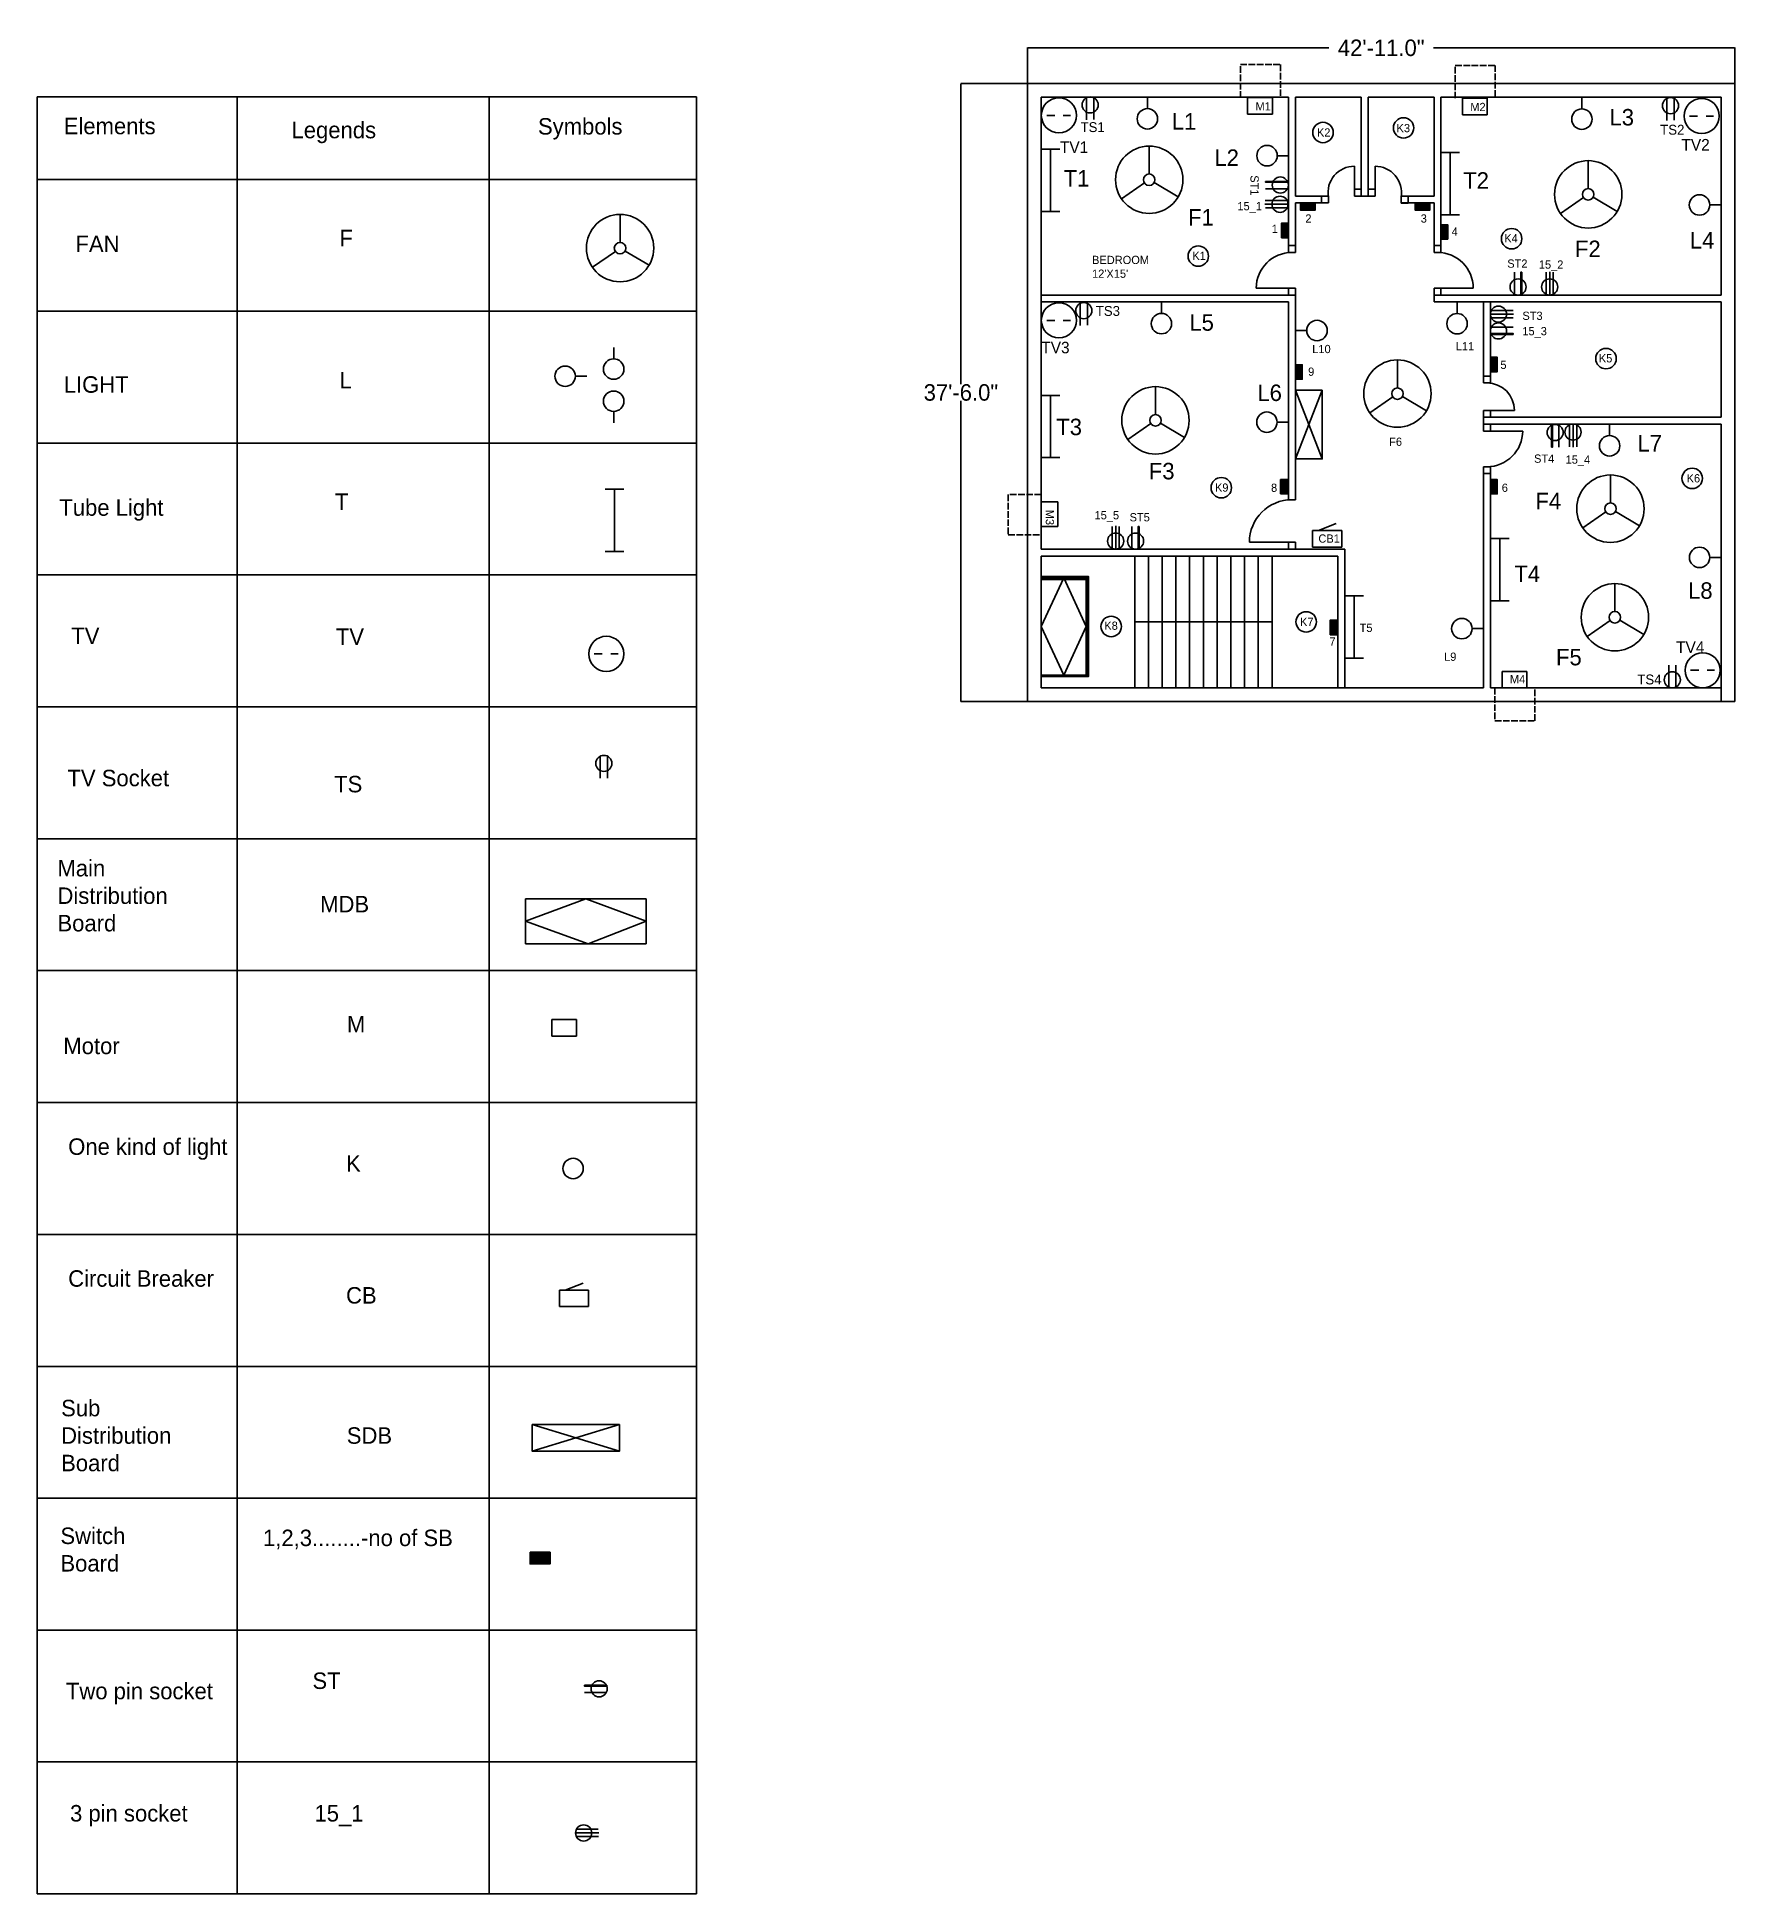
# Model space of a CAD drawing. Header units: inches. Extents: x -717 to 1362, y -864 to 488.
# Drawn here: x -717 to 519, y -864 to 488 of the extents above; entities that cross this region are included whole.
import ezdxf

# ---------------------------------------------------------------- set-up
doc = ezdxf.new("R2010")
doc.units = ezdxf.units.IN
doc.header["$LTSCALE"] = 0.4
doc.header["$MEASUREMENT"] = 0
doc.linetypes.add('ACAD_ISO02W100', pattern=[15, 12, -3])
doc.layers.add('Legends', color=3, linetype='ACAD_ISO02W100')
doc.dimstyles.get("Standard").update_dxf_attribs({"dimtxt": 12, "dimasz": 0.18, "dimexe": 0.18, "dimexo": 0.0625, "dimgap": 0.09, "dimtad": 0, "dimtih": 1, "dimtoh": 1, "dimdec": 1, "dimzin": 0, "dimdsep": 46, "dimlunit": 3, "dimtxsty": 'Standard', "dimcen": 0.09, "dimadec": 0, "dimazin": 0, "dimtfac": 1, "dimtdec": 1, "dimtofl": 0, "dimtmove": 0, "dimatfit": 3, "dimfxl": 1, "dimtolj": 1, "dimtzin": 0, "dimarcsym": 0})

msp = doc.modelspace()

# ---------------------------------------------------------------- texts
for s, insert, char_height, width, attachment_point in [('L1', (108.68, 432.7), 12, 72.6011, 1), ('{\\C3;M1}', (169.67, 434.7), 6, 8.9971, 7), ('{\\C3;M2}', (326.09, 434.2), 6, 8.9971, 7), ('L3', (427.42, 435.74), 12, 72.6011, 1), ('Elements', (-698.09, 429.34), 12, 110.1227, 1), ('Legends', (-532.23, 426.41), 12, 110.1227, 1), ('Symbols', (-352.77, 429.12), 12, 110.1227, 1), ('TS1', (42.28, 426.14), 7.2, 24.0823, 1), ('K2', (214.41, 421.65), 6, 6.2848, 1), ('K3', (272.39, 424.81), 6, 6.2848, 1), ('TS2', (464.33, 424.23), 7.2, 24.0823, 1), ('TV1', (27.28, 412.11), 8.4, 23.5898, 1), ('L2', (139.76, 406.29), 12, 23.4749, 1), ('TV2', (479.83, 413.9), 8.4, 30.7335, 1), ('T1', (30, 391.25), 12, 72.6011, 1), ('T2', (320.93, 389.71), 12, 72.6011, 1), ('15_1', (156.5, 368), 6, 22, 1), ('F1', (120.56, 362.91), 12, 27.7567, 1), ('{\\C252;1}', (181.5, 351.5), 6, 5, 1), ('{\\C252;2}', (206, 359), 6, 5, 1), ('{\\C252;3}', (290, 359), 6, 5, 1), ('FAN', (-689.55, 343.52), 12, 110.1227, 1), ('F', (-497.37, 347.79), 12, 72.6011, 1), ('{\\C252;4}', (312.5, 349.5), 6, 5, 1), ('K4', (350.83, 344.63), 6, 6.2848, 1), ('F2', (402.27, 339.94), 12, 27.7567, 1), ('L4', (485.94, 346.16), 12, 72.6011, 1), ("BEDROOM^J12'X15'", (50.68, 328.85), 6, 96.669, 1), ('K1', (123.7, 331.87), 6, 6.2848, 1), ('ST2', (353, 326.2), 6, 24.0823, 1), ('15_2', (376, 325.5), 6, 22, 1), ('TS3', (53.37, 292.32), 7.2, 24.0823, 1), ('L5', (121.52, 286.3), 12, 72.6011, 1), ('ST3', (364, 288.2), 6, 24.0823, 1), ('15_3', (364, 277), 6, 22, 1), ('TV3', (13.72, 266.28), 8.4, 30.7335, 1), ('L10', (211, 264), 6, 72.6011, 1), ('L11', (315.5, 266), 6, 72.6011, 1), ('K5', (419.7, 257.25), 6, 6.2848, 1), ('L', (-497.37, 244.36), 12, 81.1424, 1), ('{\\C252;9}', (208, 247.5), 6, 5, 1), ('{\\C252;5}', (348, 252.5), 6, 5, 1), ('LIGHT', (-698.09, 241.16), 12, 110.1227, 1), ('L6', (171.04, 235.14), 12, 72.6011, 1), ('T3', (24.6, 210.28), 12, 72.6011, 1), ('F6', (267, 196.5), 6, 72.6011, 1), ('L7', (447.78, 198.38), 12, 72.6011, 1), ('F3', (92.01, 178.12), 12, 27.7567, 1), ('ST4', (372.5, 184.2), 6, 24.0823, 1), ('15_4', (395.5, 183.5), 6, 22, 1), ('K9', (140.17, 163.13), 6, 6.2848, 1), ('{\\C252;8}', (181, 163), 6, 5, 1), ('{\\C252;6}', (349, 163), 6, 5, 1), ('K6', (483.59, 169.87), 6, 6.2848, 1), ('Tube Light', (-701.3, 151.59), 12, 110.1227, 1), ('T', (-500.58, 155.85), 12, 77.9394, 1), ('F4', (373.54, 156.32), 12, 27.7567, 1), ('15_5', (52.5, 143), 6, 22, 1), ('ST5', (78, 141.5), 6, 24.0823, 1), ('{\\C6;CB1}', (215.5, 126), 6, 19, 1), ('T4', (358.15, 103.34), 12, 72.6011, 1), ('L8', (484.65, 91.14), 12, 72.6011, 1), ('TV', (-692.58, 58.18), 12, 110.1227, 1), ('TV', (-499.95, 57.57), 12, 77.9394, 1), ('K8', (59.61, 62.57), 6, 6.2848, 1), ('K7', (202.09, 65.33), 6, 6.2848, 1), ('T5', (245.5, 61), 6, 72.6011, 1), ('{\\C252;7}', (223.5, 51), 6, 5, 1), ('F5', (388.48, 42.7), 12, 27.7567, 1), ('TV4', (475.93, 48.07), 8.4, 27.2676, 1), ('L9', (307, 40), 6, 72.6011, 1), ('{\\C3;M4}', (354.91, 23.61), 6, 8.9971, 1), ('TS4', (447.68, 24.02), 7.2, 24.0823, 1), ('TV Socket', (-695.39, -45.33), 12, 110.1227, 1), ('TS', (-501.2, -49.76), 12, 110.1227, 1), ('Main Distribution Board', (-702.65, -110.98), 12, 110.1227, 1), ('MDB', (-511.39, -137.14), 12, 69.6671, 1), ('{\\C3;M}', (-491.91, -224.54), 12, 62.1574, 1), ('Motor', (-698.39, -240.33), 12, 110.1227, 1), ('One kind of light', (-694.83, -313.67), 12, 110.1227, 1), ('K', (-492.52, -325.92), 12, 62.1574, 1), ('Circuit Breaker', (-694.83, -409.68), 12, 110.1227, 1), ('{\\C6;CB}', (-492.52, -421.94), 12, 62.1574, 1), ('Sub Distribution Board', (-700, -504), 12, 110.1227, 1), ('SDB', (-492, -524), 12, 51.5, 1), ('Switch Board', (-700.5, -597), 12, 80.5, 1), ('1,2,3........-no of SB', (-553, -598.5), 12, 146.5, 1), ('ST', (-517, -702.5), 12, 111, 1), ('Two pin socket', (-696.5, -710), 12, 111, 1), ('3 pin socket', (-693.5, -799), 12, 112, 1), ('15_1', (-515.5, -799), 12, 111, 1)]:
    msp.add_mtext(s, dxfattribs=dict(insert=insert, char_height=char_height, width=width, attachment_point=attachment_point))
at = {"char_height": 6, "attachment_point": 1}
for s, insert, width, rotation in [('ST1', (172, 387.5), 18, 270), ('{\\C3;M3}', (22.95, 143.98), 8.9971, 270.04)]:
    msp.add_mtext(s, dxfattribs=dict(at, insert=insert, width=width, rotation=rotation))

# ---------------------------------------------------------------- blocks, each defined once
blk = doc.blocks.new('*D1')
at = {"color": 0, "lineweight": -2}
for p, q in [((3.7, 454.3), (-44.9, 454.3)), ((-44.8, 454.1), (-44.8, 235.4)), ((-44.8, 4.5), (-44.8, 223.2)), ((3.7, 4.3), (-44.9, 4.3))]:
    blk.add_line(p, q, dxfattribs=at)
at = {"color": 0}
for points in [[(-44.8, 454.1), (-44.7, 454.1), (-44.8, 454.3)], [(-44.8, 4.5), (-44.7, 4.5), (-44.8, 4.3)]]:
    blk.add_solid(points, dxfattribs=at)
at = {"layer": 'Defpoints', "color": 0}
for p in [(3.7, 454.3), (-44.8, 4.3), (3.7, 4.3)]:
    blk.add_point(p, dxfattribs=at)
at = {"color": 0, "insert": (-44.8, 229.3), "char_height": 12, "attachment_point": 5}
blk.add_mtext('\\A1;37\'-6.0"', dxfattribs=at)
blk = doc.blocks.new('*D2')
at = {"color": 0, "lineweight": -2}
for p, q in [((3.7, 454.4), (3.7, 480.4)), ((3.9, 480.2), (223.1, 480.2)), ((518.5, 480.2), (299.3, 480.2)), ((518.7, 454.4), (518.7, 480.4))]:
    blk.add_line(p, q, dxfattribs=at)
at = {"color": 0}
for points in [[(3.9, 480.2), (3.9, 480.1), (3.7, 480.2)], [(518.5, 480.2), (518.5, 480.1), (518.7, 480.2)]]:
    blk.add_solid(points, dxfattribs=at)
at = {"layer": 'Defpoints', "color": 0}
for p in [(518.7, 480.2), (3.7, 454.3), (518.7, 454.3)]:
    blk.add_point(p, dxfattribs=at)
at = {"color": 0, "insert": (261.2, 480.2), "char_height": 12, "attachment_point": 5}
blk.add_mtext('\\A1;42\'-11.0"', dxfattribs=at)

# ---------------------------------------------------------------- dimensions: what is measured, and where the dimension line sits
dim = msp.add_linear_dim(base=(518.72, 480.17), p1=(3.72, 454.3), p2=(518.72, 454.3), dimstyle='Standard')
dim.commit()
dim.dimension.update_dxf_attribs({"geometry": '*D2', "text_midpoint": (261.22, 480.17)})
dim = msp.add_linear_dim(base=(-44.76, 4.3), p1=(3.72, 454.3), p2=(3.72, 4.3), angle=90, dimstyle='Standard')
dim.commit()
dim.dimension.update_dxf_attribs({"geometry": '*D1', "text_midpoint": (-44.76, 229.3)})

# ---------------------------------------------------------------- hatches: boundary and pattern name
for color, points in [(7, [(177, 383.02), (193.26, 383.02), (193.26, 382.36), (177, 382.36)]), (8, [(202.5, 367), (213, 367), (213, 362), (202.5, 362)]), (8, [(286, 367), (296.5, 367), (296.5, 362), (286, 362)]), (8, [(188.5, 342), (188.5, 352.5), (193.5, 352.5), (193.5, 342)]), (8, [(304.72, 341), (304.72, 351.5), (309.72, 351.5), (309.72, 341)]), (7, [(363.53, 316.9), (363.53, 300.64), (362.87, 300.64), (362.87, 316.9)]), (7, [(357.33, 271.51), (341.07, 271.51), (341.07, 272.18), (357.33, 272.18)]), (8, [(198.72, 239), (198.72, 249.5), (203.72, 249.5), (203.72, 239)]), (8, [(340.72, 244.5), (340.72, 255), (345.72, 255), (345.72, 244.5)]), (7, [(385.21, 189.5), (385.21, 205.76), (385.88, 205.76), (385.88, 189.5)]), (8, [(188, 155.5), (188, 166), (193, 166), (193, 155.5)]), (8, [(340.72, 155.5), (340.72, 166), (345.72, 166), (345.72, 155.5)]), (7, [(85.02, 131.9), (85.02, 115.64), (84.36, 115.64), (84.36, 131.9)]), (4, [(13.72, 94.42), (46.4, 94.42), (46.4, 95.42), (13.72, 95.42)]), (8, [(224, 53), (224, 63.5), (229, 63.5), (229, 53)]), (8, [(-358.5, -615), (-344, -615), (-344, -623.5), (-358.5, -623.5)]), (7, [(-318.99, -711.74), (-302.74, -711.74), (-302.74, -712.41), (-318.99, -712.41)])]:
    msp.add_hatch(color=color).paths.add_polyline_path(points)
h = msp.add_hatch()
h.set_pattern_fill('ANSI31', color=256, style=0)
h.paths.add_polyline_path([(46.4, 22.5), (48, 22.5), (48, 95.42), (46.4, 95.42)])
h = msp.add_hatch()
h.set_pattern_fill('ANSI31', color=256, style=0)
h.paths.add_polyline_path([(13.72, 23.6), (46.4, 23.6), (46.4, 22.6), (13.72, 22.6)])

# ---------------------------------------------------------------- linework, layer by layer
for p, q in [((3.72, 4.3), (3.72, 454.3)), ((3.72, 454.3), (518.72, 454.3)), ((518.72, 454.3), (518.72, 4.3)), ((-717.42, 384.48), (-717.42, 444.48)), ((-717.42, 444.48), (-237.42, 444.48)), ((-571.71, 384.48), (-571.71, 444.48)), ((-388.34, 384.48), (-388.34, 444.48)), ((-237.42, 444.48), (-237.42, 384.48)), ((13.72, 444.3), (193.72, 444.3)), ((13.72, 115.3), (13.72, 444.3)), ((46.61, 443.92), (46.61, 427.95)), ((51.93, 443.92), (51.93, 428.01)), ((90.97, 436.03), (90.97, 444.34)), ((193.72, 336.3), (193.72, 444.3)), ((193.72, 336.3), (193.72, 444.3)), ((198.72, 372.3), (198.72, 444.3)), ((198.72, 444.3), (246.72, 444.3)), ((246.72, 444.3), (246.72, 372.3)), ((251.72, 444.3), (251.72, 372.3)), ((251.72, 444.3), (299.72, 444.3)), ((299.72, 444.3), (299.72, 372.3)), ((304.72, 444.3), (304.72, 331.3)), ((304.72, 444.3), (508.72, 444.3)), ((407.33, 435.79), (407.33, 444.1)), ((469.24, 443.38), (469.24, 427.41)), ((474.56, 443.38), (474.56, 427.48)), ((508.72, 444.3), (508.72, 300.3)), ((17.66, 431.09), (23.54, 431.09)), ((35.08, 431.09), (29.68, 431.09)), ((485.72, 430.59), (491.59, 430.59)), ((503.14, 430.59), (497.73, 430.59)), ((13.72, 406.53), (20.5, 406.53)), ((20.5, 406.54), (20.5, 361.21)), ((20.5, 406.54), (27.28, 406.54)), ((20.5, 406.54), (27.28, 406.54)), ((20.5, 406.54), (27.28, 406.54)), ((92.27, 388.42), (92.27, 408.76)), ((185.51, 401.75), (193.81, 401.75)), ((241.72, 377.3), (241.72, 394.05)), ((256.73, 377.29), (256.73, 394.05)), ((304.72, 404.09), (311.5, 404.09)), ((311.5, 404.09), (311.5, 358.76)), ((311.5, 404.09), (318.28, 404.09)), ((311.5, 404.09), (318.28, 404.09)), ((311.5, 404.09), (318.28, 404.09)), ((411.91, 377.78), (411.91, 398.12)), ((-237.42, 384.48), (-717.42, 384.48)), ((-717.42, 288.48), (-717.42, 384.48)), ((-717.42, 384.48), (-717.42, 288.48)), ((-571.71, 384.48), (-571.71, -863.67)), ((-388.34, 384.48), (-388.34, -863.67)), ((-237.42, 384.48), (-237.42, 288.48)), ((88.83, 381.86), (72.11, 370.28)), ((95.87, 382.13), (113.41, 371.83)), ((192.97, 383.02), (177, 383.02)), ((193.39, 366.37), (176.5, 366.37)), ((192.75, 369.02), (176.79, 369.02)), ((192.96, 377.71), (177.06, 377.71)), ((198.72, 372.3), (222.72, 372.3)), ((198.72, 336.3), (198.72, 367.3)), ((198.72, 367.3), (222.72, 367.3)), ((222.72, 372.3), (217.72, 372.3)), ((217.72, 372.3), (217.72, 367.3)), ((217.72, 367.3), (222.72, 367.3)), ((222.63, 372.3), (222.72, 372.3)), ((222.72, 372.3), (222.72, 367.3)), ((241.72, 372.3), (241.72, 377.3)), ((241.72, 377.3), (246.72, 377.3)), ((246.72, 372.3), (241.72, 372.3)), ((246.72, 372.3), (251.72, 372.3)), ((256.73, 377.29), (251.73, 377.29)), ((251.73, 372.29), (256.73, 372.29)), ((256.73, 372.29), (256.73, 377.29)), ((299.72, 372.3), (275.72, 372.3)), ((275.72, 372.3), (275.72, 367.3)), ((275.72, 367.3), (299.72, 367.3)), ((275.73, 372.29), (275.73, 367.29)), ((275.73, 372.29), (280.73, 372.29)), ((280.73, 367.29), (275.73, 367.29)), ((280.73, 372.29), (280.73, 367.29)), ((299.72, 367.3), (299.72, 331.3)), ((408.48, 371.22), (391.76, 359.64)), ((415.52, 371.49), (433.06, 361.19)), ((500.44, 365.86), (508.74, 365.86)), ((-293.01, 338.64), (-293.01, 358.97)), ((13.72, 361.21), (20.5, 361.21)), ((20.5, 361.21), (27.28, 361.21)), ((20.5, 361.21), (27.28, 361.21)), ((20.5, 361.21), (27.28, 361.21)), ((20.5, 361.21), (27.28, 361.21)), ((192.75, 363.71), (176.85, 363.71)), ((304.72, 358.76), (311.5, 358.76)), ((311.5, 358.76), (318.28, 358.76)), ((311.5, 358.76), (318.28, 358.76)), ((311.5, 358.76), (318.28, 358.76)), ((311.5, 358.76), (318.28, 358.76)), ((-296.45, 332.08), (-313.17, 320.5)), ((-289.41, 332.34), (-271.87, 322.04)), ((198.72, 336.3), (193.72, 336.3)), ((193.72, 336.3), (193.72, 331.3)), ((193.72, 331.3), (198.72, 331.3)), ((198.72, 331.3), (198.72, 336.3)), ((299.72, 336.3), (304.72, 336.3)), ((299.72, 336.3), (299.72, 331.3)), ((299.72, 331.3), (299.72, 336.3)), ((299.72, 331.3), (304.72, 331.3)), ((304.72, 336.3), (304.72, 331.3)), ((304.72, 331.3), (304.72, 336.3)), ((358.22, 300.94), (358.22, 316.84)), ((363.53, 300.93), (363.53, 316.9)), ((381.21, 300.94), (381.21, 316.84)), ((383.87, 300.3), (383.87, 317.19)), ((386.52, 300.93), (386.52, 316.9)), ((13.72, 300.3), (193.72, 300.3)), ((13.72, 300.3), (198.72, 300.3)), ((193.72, 305.3), (170.22, 305.3)), ((198.72, 305.3), (193.72, 305.3)), ((193.72, 305.3), (193.72, 300.3)), ((193.72, 300.3), (198.72, 300.3)), ((198.72, 300.3), (198.72, 305.3)), ((198.72, 151.3), (198.72, 300.3)), ((299.72, 300.3), (299.72, 305.3)), ((299.72, 305.3), (304.72, 305.3)), ((299.72, 300.3), (299.72, 305.3)), ((299.72, 305.3), (299.72, 300.3)), ((299.72, 300.3), (299.72, 295.32)), ((304.72, 300.3), (299.72, 300.3)), ((304.72, 305.3), (304.72, 300.3)), ((304.72, 305.3), (304.72, 300.3)), ((304.72, 305.3), (304.72, 300.3)), ((304.72, 305.3), (328.22, 305.3)), ((335.72, 300.3), (304.72, 300.3)), ((335.72, 300.3), (508.72, 300.3)), ((-237.42, 288.48), (-717.42, 288.48)), ((-717.42, 288.48), (-717.42, 192.48)), ((-237.42, 192.48), (-237.42, 288.48)), ((13.72, 295.3), (193.72, 295.3)), ((41.98, 294.2), (41.98, 278.23)), ((47.3, 294.19), (47.3, 278.29)), ((101.18, 286.9), (101.18, 295.21)), ((193.72, 151.3), (193.72, 295.3)), ((299.72, 295.32), (304.72, 295.32)), ((304.72, 295.32), (304.72, 295.3)), ((304.72, 295.32), (335.72, 295.32)), ((316.44, 286.88), (316.44, 295.19)), ((335.72, 295.3), (335.72, 295.32)), ((335.72, 295.32), (340.72, 295.32)), ((335.72, 295.3), (335.72, 241.3)), ((335.72, 295.3), (335.72, 241.3)), ((340.72, 295.3), (508.72, 295.3)), ((340.72, 295.3), (340.72, 241.3)), ((340.72, 295.3), (340.72, 241.3)), ((340.72, 286.37), (357.61, 286.37)), ((341.36, 289.03), (357.27, 289.03)), ((508.72, 295.3), (508.72, 211.3)), ((17.66, 281.84), (23.54, 281.84)), ((35.08, 281.84), (29.68, 281.84)), ((207.02, 274.44), (198.72, 274.44)), ((341.36, 283.71), (357.33, 283.71)), ((341.36, 276.83), (357.27, 276.83)), ((341.36, 271.51), (357.33, 271.51)), ((-297.66, 253.84), (-297.66, 262.15)), ((273.02, 232.7), (273.02, 253.03)), ((-325.57, 241.18), (-317.27, 241.18)), ((96.86, 213.25), (96.86, 233.58)), ((198.72, 230.99), (218.22, 181)), ((198.72, 181), (218.22, 230.99)), ((340.72, 241.3), (335.72, 241.3)), ((335.72, 241.3), (335.72, 236.3)), ((335.72, 236.3), (340.72, 236.3)), ((340.72, 236.3), (340.72, 241.3)), ((13.72, 227.23), (20.5, 227.23)), ((20.5, 227.23), (20.5, 181.91)), ((20.5, 227.23), (27.28, 227.23)), ((20.5, 227.23), (27.28, 227.23)), ((20.5, 227.23), (27.28, 227.23)), ((269.58, 226.14), (252.86, 214.56)), ((276.62, 226.4), (294.16, 216.11)), ((335.72, 211.3), (335.72, 216.3)), ((335.72, 216.3), (340.72, 216.3)), ((340.72, 216.3), (340.72, 211.3)), ((340.72, 216.3), (358.22, 216.3)), ((-297.66, 215.55), (-297.66, 207.24)), ((93.42, 206.69), (76.7, 195.11)), ((100.46, 206.95), (118, 196.66)), ((185.43, 207.72), (193.73, 207.72)), ((335.72, 211.3), (335.72, 206.3)), ((335.72, 206.3), (335.72, 211.3)), ((335.72, 211.3), (340.72, 211.3)), ((340.72, 206.3), (335.72, 206.3)), ((335.72, 206.3), (335.72, 201.3)), ((340.72, 211.3), (508.72, 211.3)), ((340.72, 206.3), (508.72, 206.3)), ((340.72, 201.3), (340.72, 206.3)), ((385.21, 205.47), (385.21, 189.5)), ((390.53, 205.46), (390.53, 189.56)), ((398.21, 205.75), (398.21, 189.79)), ((400.87, 206.39), (400.87, 189.5)), ((403.53, 205.75), (403.53, 189.85)), ((427.51, 197.99), (427.51, 206.29)), ((508.72, 206.3), (508.72, 4.3)), ((-717.42, 192.48), (-237.42, 192.48)), ((-717.42, 192.48), (-717.42, 96.48)), ((-237.42, 96.48), (-237.42, 192.48)), ((335.72, 201.3), (340.72, 201.3)), ((340.72, 201.3), (364.22, 201.3)), ((13.72, 181.91), (20.5, 181.91)), ((20.5, 181.91), (27.28, 181.91)), ((20.5, 181.91), (27.28, 181.91)), ((20.5, 181.91), (27.28, 181.91)), ((20.5, 181.91), (27.28, 181.91)), ((335.72, 170.3), (335.72, 175.3)), ((335.72, 175.3), (340.72, 175.3)), ((335.72, 170.3), (335.72, 14.3)), ((335.72, 170.3), (340.72, 170.3)), ((340.72, 175.3), (340.72, 170.3)), ((340.72, 170.3), (340.72, 14.3)), ((340.72, 170.3), (340.72, 170.3)), ((428.12, 148.94), (428.12, 169.27)), ((-303.82, 158.97), (-297.04, 158.97)), ((-297.04, 158.98), (-297.04, 113.65)), ((-297.04, 158.98), (-290.26, 158.98)), ((-297.04, 158.98), (-290.26, 158.98)), ((-297.04, 158.98), (-290.26, 158.98)), ((193.72, 151.3), (198.72, 151.3)), ((424.68, 142.38), (407.96, 130.8)), ((431.72, 142.64), (449.26, 132.34)), ((65.21, 115.94), (65.21, 131.84)), ((67.87, 115.3), (67.87, 132.19)), ((70.52, 115.93), (70.52, 131.9)), ((79.71, 115.94), (79.71, 131.84)), ((85.02, 115.93), (85.02, 131.9)), ((211.3, 128.91), (232.5, 128.91)), ((211.3, 128.91), (211.3, 116.86)), ((215.56, 128.91), (228.51, 133.92)), ((232.5, 128.91), (232.5, 116.86)), ((340.72, 122.99), (347.5, 122.99)), ((347.5, 122.99), (347.5, 77.67)), ((347.5, 122.99), (354.28, 122.99)), ((347.5, 122.99), (354.28, 122.99)), ((347.5, 122.99), (354.28, 122.99)), ((-303.82, 113.65), (-297.04, 113.65)), ((-297.04, 113.65), (-290.26, 113.65)), ((13.72, 115.3), (193.72, 115.3)), ((13.72, 14.3), (13.72, 110.3)), ((13.72, 110.3), (229.72, 110.3)), ((65.47, 110.3), (103.72, 110.3)), ((81.72, 110.3), (81.72, 14.3)), ((91.72, 110.3), (91.72, 14.3)), ((101.72, 110.3), (101.72, 14.3)), ((111.72, 110.3), (111.72, 14.3)), ((121.72, 110.3), (121.72, 14.3)), ((131.72, 110.3), (131.72, 14.3)), ((141.72, 110.3), (141.72, 14.3)), ((151.72, 110.3), (151.72, 14.3)), ((161.72, 110.3), (161.72, 14.3)), ((193.72, 120.3), (165.22, 120.3)), ((171.72, 110.3), (171.72, 14.3)), ((181.72, 110.3), (181.72, 14.3)), ((193.72, 115.3), (193.72, 120.3)), ((193.72, 120.3), (198.72, 120.3)), ((193.72, 115.3), (198.72, 115.3)), ((198.72, 120.3), (198.72, 115.3)), ((198.72, 115.3), (234.72, 115.3)), ((232.5, 116.86), (211.3, 116.86)), ((229.72, 14.3), (229.72, 110.3)), ((234.72, 14.3), (234.72, 115.3)), ((500.46, 109.28), (508.76, 109.28)), ((-717.42, 96.48), (-237.42, 96.48)), ((-717.42, 96.48), (-717.42, 0.48)), ((-237.42, 0.48), (-237.42, 96.48)), ((13.72, 23.6), (13.72, 94.42)), ((13.72, 59.01), (30.06, 94.42)), ((30.06, 94.42), (46.4, 59.01)), ((46.4, 94.42), (46.4, 23.6)), ((234.72, 81.32), (241.5, 81.32)), ((241.5, 81.33), (241.5, 36)), ((241.5, 81.33), (248.28, 81.33)), ((241.5, 81.33), (248.28, 81.33)), ((241.5, 81.33), (248.28, 81.33)), ((431.34, 69.87), (431.34, 90.21)), ((340.72, 77.67), (347.5, 77.67)), ((347.5, 77.67), (354.28, 77.67)), ((347.5, 77.67), (354.28, 77.67)), ((347.5, 77.67), (354.28, 77.67)), ((347.5, 77.67), (354.28, 77.67)), ((13.72, 62.3), (13.72, 62.3)), ((30.06, 23.6), (13.72, 59.01)), ((46.4, 59.01), (30.06, 23.6)), ((181.72, 62.3), (81.72, 62.3)), ((327.38, 57.44), (335.68, 57.44)), ((427.9, 63.31), (411.19, 51.74)), ((434.95, 63.58), (452.49, 53.28)), ((-311.83, 39.07), (-305.96, 39.07)), ((-294.41, 39.07), (-299.82, 39.07)), ((234.72, 36), (241.5, 36)), ((241.5, 36), (248.28, 36)), ((470.52, 14.93), (470.52, 30.9)), ((475.84, 14.94), (475.84, 30.84)), ((486.5, 27.08), (492.37, 27.08)), ((503.92, 27.08), (498.52, 27.08)), ((3.72, 14.3), (3.66, 14.3)), ((46.4, 23.6), (13.72, 23.6)), ((335.72, 14.3), (13.72, 14.3)), ((508.72, 14.3), (340.72, 14.3)), ((-717.42, 0.48), (-237.42, 0.48)), ((-717.42, 0.48), (-717.42, -95.52)), ((-237.42, -95.52), (-237.42, 0.48)), ((518.72, 4.3), (3.66, 4.3)), ((-307.45, -35.47), (-307.45, -51.44)), ((-302.13, -35.47), (-302.13, -51.37)), ((-717.42, -95.52), (-237.42, -95.52)), ((-717.42, -95.52), (-717.42, -191.52)), ((-237.42, -191.52), (-237.42, -95.52)), ((-237.42, -95.52), (-237.42, -191.52)), ((-361.86, -139.25), (-273.89, -139.25)), ((-361.86, -171.93), (-361.86, -139.25)), ((-317.87, -139.25), (-361.86, -155.59)), ((-273.89, -155.59), (-317.87, -139.25)), ((-273.89, -139.25), (-273.89, -171.93)), ((-361.86, -155.59), (-316.16, -171.93)), ((-316.16, -171.93), (-273.89, -155.59)), ((-273.89, -171.93), (-361.86, -171.93)), ((-717.46, -191.66), (-717.46, -287.66)), ((-717.42, -191.52), (-237.42, -191.52)), ((-237.37, -191.6), (-237.37, -287.6)), ((-717.46, -287.66), (-237.37, -287.66)), ((-717.46, -287.66), (-717.46, -383.66)), ((-237.37, -287.66), (-237.37, -383.66)), ((-717.46, -383.66), (-237.37, -383.66)), ((-717.46, -383.67), (-717.46, -479.67)), ((-237.37, -383.67), (-237.37, -479.67)), ((-337.19, -424.14), (-315.99, -424.14)), ((-337.19, -424.14), (-337.19, -436.18)), ((-332.93, -424.14), (-319.98, -419.12)), ((-315.99, -424.14), (-315.99, -436.18)), ((-315.99, -436.18), (-337.19, -436.18)), ((-717.46, -479.67), (-237.37, -479.67)), ((-717.46, -479.67), (-717.46, -575.67)), ((-237.37, -479.67), (-237.37, -575.67)), ((-357, -522), (-293.5, -541.5)), ((-357, -541.5), (-293.5, -522)), ((-717.46, -575.67), (-237.37, -575.67)), ((-717.46, -575.67), (-717.46, -671.67)), ((-237.37, -575.67), (-237.37, -671.67)), ((-717.46, -671.67), (-237.37, -671.67)), ((-717.46, -671.67), (-717.46, -863.67)), ((-237.37, -671.67), (-237.37, -863.67)), ((-303.03, -711.74), (-318.99, -711.74)), ((-303.03, -717.06), (-318.93, -717.06)), ((-717.46, -767.67), (-237.37, -767.67)), ((-325.39, -819.34), (-308.5, -819.34)), ((-324.75, -816.68), (-308.85, -816.68)), ((-324.75, -822), (-308.79, -822)), ((-237.37, -863.67), (-717.46, -863.67))]:
    msp.add_line(p, q)
at = {"lineweight": 90}
msp.add_line((13.72, 94.42), (46.4, 94.42), dxfattribs=at)
msp.add_line((13.72, 94.42), (46.4, 94.42), dxfattribs=at)
for points in [[(177, 383.02), (193.26, 383.02), (193.26, 382.36), (177, 382.36)], [(202.5, 367), (213, 367), (213, 362), (202.5, 362)], [(286, 367), (296.5, 367), (296.5, 362), (286, 362)], [(188.5, 342), (188.5, 352.5), (193.5, 352.5), (193.5, 342)], [(304.72, 341), (304.72, 351.5), (309.72, 351.5), (309.72, 341)], [(363.53, 316.9), (363.53, 300.64), (362.87, 300.64), (362.87, 316.9)], [(357.33, 271.51), (341.07, 271.51), (341.07, 272.18), (357.33, 272.18)], [(198.72, 239), (198.72, 249.5), (203.72, 249.5), (203.72, 239)], [(340.72, 244.5), (340.72, 255), (345.72, 255), (345.72, 244.5)], [(218.22, 230.99), (218.22, 181), (198.72, 181), (198.72, 230.99)], [(385.21, 189.5), (385.21, 205.76), (385.88, 205.76), (385.88, 189.5)], [(188, 155.5), (188, 166), (193, 166), (193, 155.5)], [(340.72, 155.5), (340.72, 166), (345.72, 166), (345.72, 155.5)], [(85.02, 131.9), (85.02, 115.64), (84.36, 115.64), (84.36, 131.9)], [(13.72, 94.42), (13.72, 94.42), (13.72, 106.42), (13.72, 106.42)], [(13.72, 94.42), (46.4, 94.42), (46.4, 95.42), (13.72, 95.42)], [(46.4, 95.42), (46.4, 95.42), (46.4, 22.6), (46.4, 22.6)], [(46.4, 22.5), (48, 22.5), (48, 95.42), (46.4, 95.42)], [(13.72, 94.42), (46.4, 94.42), (46.4, 94.42), (13.72, 94.42)], [(224, 53), (224, 63.5), (229, 63.5), (229, 53)], [(13.72, 23.6), (46.4, 23.6), (46.4, 22.6), (13.72, 22.6)], [(-357, -522), (-293.5, -522), (-293.5, -541.5), (-357, -541.5)], [(-358.5, -615), (-344, -615), (-344, -623.5), (-358.5, -623.5)], [(-318.99, -711.74), (-302.74, -711.74), (-302.74, -712.41), (-318.99, -712.41)]]:
    msp.add_lwpolyline(points, close=True)
for centre, radius in [((26.51, 431.09), 12.78), ((49.26, 438.69), 5.87), ((90.97, 428.59), 7.44), ((407.33, 428.35), 7.44), ((471.89, 438.15), 5.87), ((494.56, 430.59), 12.78), ((218.82, 418.63), 7.44), ((277.5, 421.96), 7.44), ((92.27, 384.24), 24.52), ((178.07, 401.75), 7.44), ((411.91, 373.6), 24.52), ((92.27, 384.24), 4.18), ((187.73, 380.37), 5.87), ((187.52, 366.37), 5.87), ((411.91, 373.6), 4.18), ((492.99, 365.86), 7.44), ((-293.01, 334.46), 24.52), ((-293.01, 334.46), 4.18), ((356.19, 341.31), 7.44), ((128, 328.65), 7.44), ((360.88, 306.17), 5.87), ((383.87, 306.17), 5.87), ((26.51, 281.84), 12.78), ((44.64, 288.96), 5.87), ((101.18, 279.46), 7.44), ((316.44, 279.44), 7.44), ((346.59, 286.37), 5.87), ((214.46, 274.44), 7.44), ((346.59, 274.17), 5.87), ((424.88, 254), 7.44), ((-333.01, 241.18), 7.44), ((-297.66, 246.4), 7.44), ((273.02, 228.52), 24.52), ((-297.66, 222.99), 7.44), ((96.86, 209.07), 24.52), ((273.02, 228.52), 4.18), ((96.86, 209.07), 4.18), ((177.99, 207.72), 7.44), ((387.87, 200.23), 5.87), ((400.87, 200.52), 5.87), ((427.51, 190.54), 7.44), ((144.79, 160.03), 7.44), ((428.12, 144.76), 24.52), ((487.66, 166.81), 7.44), ((428.12, 144.76), 4.18), ((67.87, 121.17), 5.87), ((82.37, 121.17), 5.87), ((493.02, 109.28), 7.44), ((431.34, 65.69), 24.52), ((206.6, 62.34), 7.44), ((431.34, 65.69), 4.18), ((64.61, 59.02), 7.44), ((319.94, 57.44), 7.44), ((-302.99, 39.07), 12.78), ((495.34, 27.08), 12.78), ((473.17, 20.17), 5.87), ((-304.79, -40.7), 5.87), ((-327.2, -335.58), 7.44), ((-308.26, -714.4), 5.87), ((-319.52, -819.34), 5.87)]:
    msp.add_circle(centre, radius)
for centre, radius, start, end in [((241.72, 374.8), 19.26, 90, 189.37963), ((256.73, 374.79), 19.26, 350.62037, 90), ((196.22, 305.3), 26, 90, 180), ((302.22, 305.3), 26, 0, 90), ((338.22, 216.3), 20, 0, 90), ((338.22, 201.3), 26, 270, 0), ((196.22, 120.3), 31, 90, 180)]:
    msp.add_arc(centre, radius, start, end)
at = {"layer": 'Legends'}
for p, q in [((158.65, 468.02), (187.86, 468.02)), ((158.65, 444.02), (158.65, 468.02)), ((158.65, 468.02), (187.86, 468.02)), ((187.86, 468.02), (187.86, 444.02)), ((315.07, 467.51), (344.28, 467.51)), ((315.07, 443.51), (315.07, 467.51)), ((315.07, 467.51), (344.28, 467.51)), ((344.28, 467.51), (344.28, 443.51)), ((13.62, 155), (-10.38, 154.98)), ((-10.38, 154.98), (-10.35, 125.77)), ((-10.38, 154.98), (-10.35, 125.77)), ((-10.35, 125.77), (13.65, 125.79)), ((343.89, 14.3), (343.89, -9.7)), ((373.1, -9.7), (373.1, 14.3)), ((343.89, -9.7), (373.1, -9.7))]:
    msp.add_line(p, q, dxfattribs=at)
at = {"layer": 'Legends', "linetype": 'ByBlock'}
for p, q in [((181.96, 444.02), (163.96, 444.02)), ((163.96, 444.02), (163.96, 432.02)), ((181.96, 432.02), (181.96, 444.02)), ((338.38, 443.51), (320.38, 443.51)), ((320.38, 443.51), (320.38, 431.51)), ((338.38, 431.51), (338.38, 443.51)), ((163.96, 432.02), (181.96, 432.02)), ((320.38, 431.51), (338.38, 431.51)), ((13.63, 149.69), (25.63, 149.7)), ((13.64, 131.69), (13.63, 149.69)), ((25.63, 149.7), (25.64, 131.7)), ((25.64, 131.7), (13.64, 131.69)), ((349.2, 26.3), (367.2, 26.3)), ((349.2, 14.3), (349.2, 26.3)), ((367.2, 14.3), (349.2, 14.3)), ((367.2, 26.3), (367.2, 14.3)), ((-342.76, -227.2), (-324.76, -227.2)), ((-342.76, -239.2), (-342.76, -227.2)), ((-324.76, -227.2), (-324.76, -239.2)), ((-324.76, -239.2), (-342.76, -239.2))]:
    msp.add_line(p, q, dxfattribs=at)

msp.set_redraw_order([(e.dxf.handle, doc.entitydb.next_handle()) for e in msp.query("TEXT MTEXT ATTDEF DIMENSION ARC_DIMENSION")])  # texts and dimensions are drawn at this point

doc.saveas('drawing.dxf')
